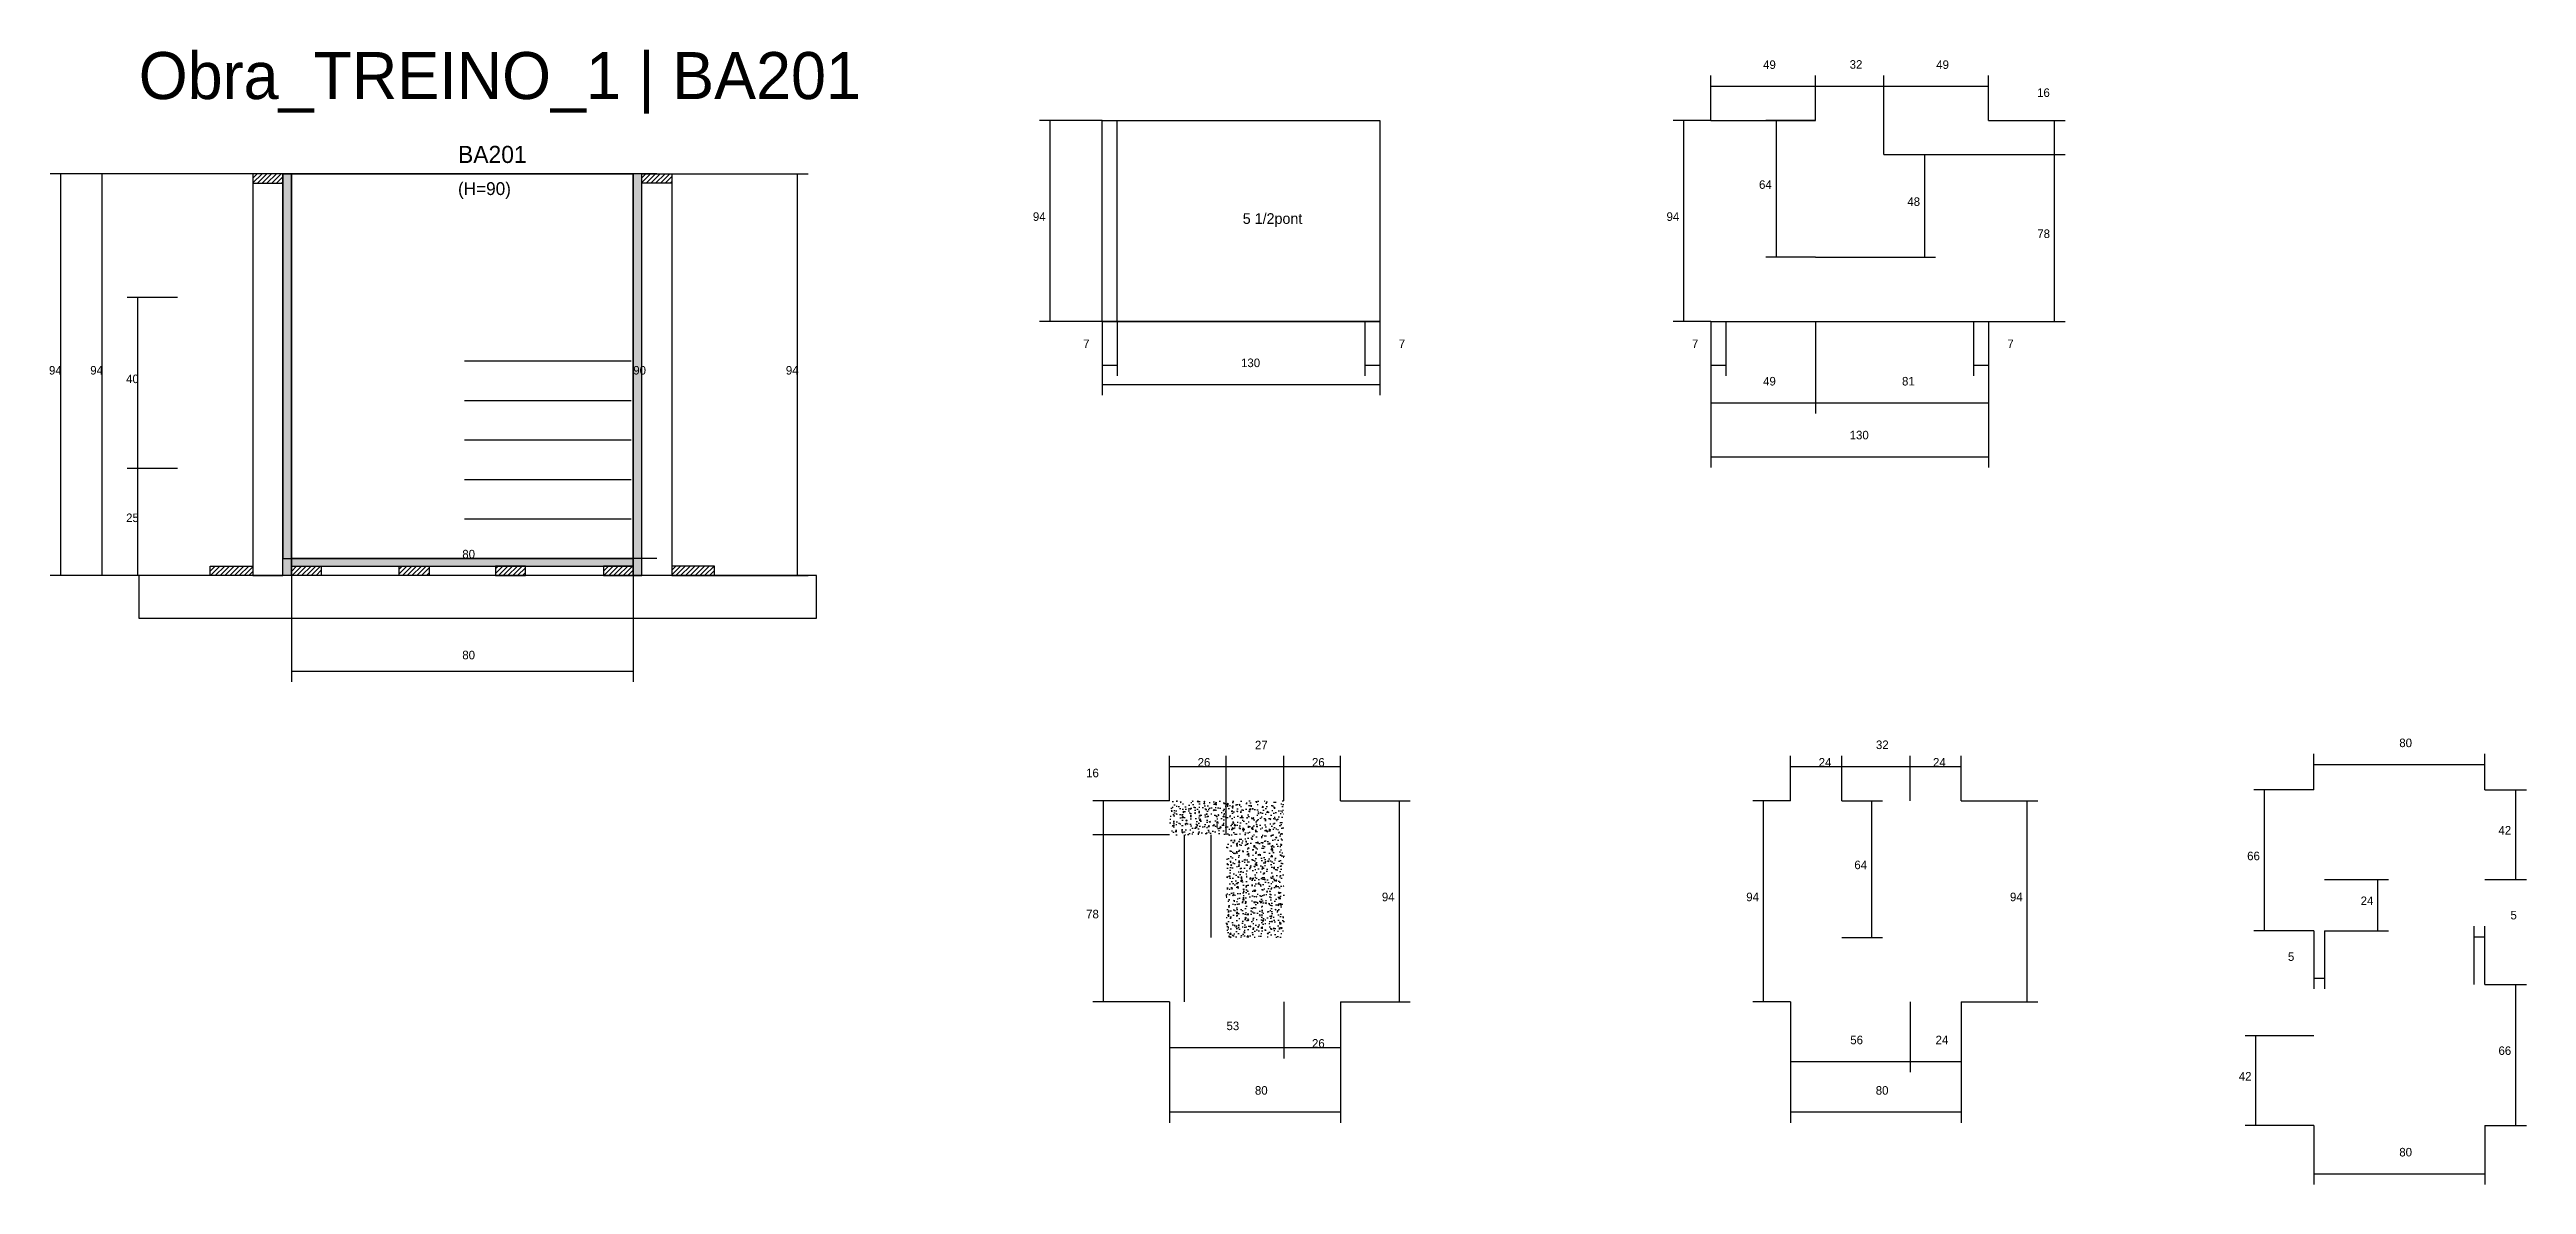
# Model space of a CAD drawing. Header units: metres. Extents: x -41 to 34800, y -36000 to 1848.
# Drawn here: x 14538 to 15697, y -9568 to -9037 of the extents above; entities that cross this region are included whole.
import ezdxf

# ---------------------------------------------------------------- set-up
doc = ezdxf.new("R2010")
doc.units = ezdxf.units.M
for name, color, linetype in [('CONCRETO', 251, 'Continuous'), ('COTA', 4, 'Continuous'), ('Cota Seção (2x)', 4, 'Continuous'), ('Hachura', 253, 'Continuous'), ('LABEL_ID', 3, 'Continuous'), ('Madeira', 126, 'Continuous'), ('NOMENCLATURA', 7, 'Continuous'), ('Painéis', 200, 'Continuous'), ('SARR_2.2x7', 40, 'Continuous'), ('Texto Seção', 7, 'Continuous')]:
    doc.layers.add(name, color=color, linetype=linetype)

msp = doc.modelspace()

# ---------------------------------------------------------------- texts
at = {"layer": 'COTA'}
for s, p in [('49', (15340.1, -9045.9)), ('32', (15380.6, -9045.8)), ('49', (15421.1, -9045.9)), ('16', (15468.3, -9059)), ('64', (15338.2, -9102)), ('48', (15407.6, -9110)), ('94', (14998.4, -9117)), ('94', (15294.9, -9117)), ('78', (15468.4, -9125)), ('7', (15021.9, -9176.5)), ('7', (15169.6, -9176.5)), ('7', (15306.8, -9176.5)), ('7', (15454.4, -9176.5)), ('94', (14538, -9188.9)), ('94', (14557.3, -9188.9)), ('40', (14574.1, -9192.9)), ('94', (14882.8, -9188.9)), ('130', (15095.8, -9185.4)), ('130', (15380.6, -9219.2)), ('25', (14574.1, -9257.9)), ('80', (14731.4, -9322.1)), ('27', (15102.3, -9364.2)), ('32', (15392.9, -9364.1)), ('80', (15637.8, -9363.2)), ('16', (15023.3, -9377.3)), ('26', (15075.5, -9372.3)), ('26', (15129, -9372.3)), ('24', (15366.1, -9372.3)), ('24', (15419.6, -9372.3)), ('42', (15684.2, -9404.1)), ('66', (15566.6, -9416.1)), ('94', (15161.7, -9435.3)), ('94', (15332.2, -9435.3)), ('94', (15455.6, -9435.3)), ('78', (15023.3, -9443.3)), ('5', (15689.8, -9443.8)), ('5', (15585.7, -9463.2)), ('66', (15684.2, -9507.2)), ('42', (15562.7, -9519.2)), ('80', (15102.3, -9525.8)), ('80', (15392.8, -9525.8)), ('80', (15637.8, -9554.7))]:
    msp.add_text(s, height=4, dxfattribs=at).set_placement(p)
at = {"layer": 'Cota Seção (2x)'}
for s, p in [('90', (14811.4, -9188.9)), ('49', (15340.1, -9194)), ('81', (15405.1, -9194)), ('80', (14731.4, -9274.9)), ('64', (15382.8, -9420.3)), ('24', (15619.7, -9437.1)), ('53', (15089, -9495.6)), ('26', (15129, -9503.8)), ('56', (15380.9, -9502.2)), ('24', (15420.8, -9502.2))]:
    msp.add_text(s, height=4, dxfattribs=at).set_placement(p)
at = {"layer": 'LABEL_ID'}
msp.add_text('Obra_TREINO_1 | BA201', height=22, dxfattribs=at).set_placement((14580, -9060))
at = {"layer": 'NOMENCLATURA'}
msp.add_text('5 1/2pont', height=5, dxfattribs=at).set_placement((15096.6, -9118.4))
at = {"layer": 'Texto Seção'}
for s, height, p in [('BA201', 8, (14729.4, -9089.9)), ('(H=90)', 6, (14729.4, -9104.9))]:
    msp.add_text(s, height=height, dxfattribs=at).set_placement(p)

# ---------------------------------------------------------------- hatches: boundary and pattern name
at = {"layer": 'COTA'}
h = msp.add_hatch(dxfattribs=at)
h.set_pattern_fill('AR-CONC', scale=0.03)
h.paths.add_polyline_path([(15088.8, -9404.3), (15062.3, -9404.3), (15062.3, -9404.3), (15062.3, -9388.3), (15062.3, -9388.3), (15115.8, -9388.3), (15115.8, -9388.3), (15115.8, -9452.3), (15115.8, -9452.3), (15088.8, -9452.3), (15088.8, -9452.3), (15088.8, -9404.3)])
at = {"layer": 'Hachura'}
h = msp.add_hatch(dxfattribs=at)
h.set_pattern_fill('ANSI31', scale=0.5)
h.paths.add_polyline_path([(14647.4, -9099.3), (14647.4, -9094.9), (14647.4, -9094.9), (14633.4, -9094.9), (14633.4, -9094.9), (14633.4, -9099.3), (14633.4, -9099.3), (14647.4, -9099.3)])
h = msp.add_hatch(color=8, dxfattribs=at)
h.dxf.hatch_style = 1
h.paths.add_polyline_path([(14647.4, -9094.9), (14651.4, -9094.9), (14651.4, -9094.9), (14651.4, -9282.9), (14651.4, -9282.9), (14647.4, -9282.9), (14647.4, -9282.9), (14647.4, -9094.9)])
h = msp.add_hatch(color=8, dxfattribs=at)
h.dxf.hatch_style = 1
h.paths.add_polyline_path([(14815.4, -9094.9), (14811.4, -9094.9), (14811.4, -9094.9), (14811.4, -9282.9), (14811.4, -9282.9), (14815.4, -9282.9), (14815.4, -9282.9), (14815.4, -9094.9)])
h = msp.add_hatch(dxfattribs=at)
h.set_pattern_fill('ANSI31', scale=0.5)
h.paths.add_polyline_path([(14815.4, -9099.3), (14815.4, -9094.9), (14815.4, -9094.9), (14829.4, -9094.9), (14829.4, -9094.9), (14829.4, -9099.3), (14829.4, -9099.3), (14815.4, -9099.3)])
h = msp.add_hatch(dxfattribs=at)
h.set_pattern_fill('ANSI31', scale=0.5)
h.paths.add_polyline_path([(14613.4, -9282.9), (14613.4, -9278.5), (14613.4, -9278.5), (14633.4, -9278.5), (14633.4, -9278.5), (14633.4, -9282.9), (14633.4, -9282.9), (14613.4, -9282.9)])
h = msp.add_hatch(color=8, dxfattribs=at)
h.dxf.hatch_style = 1
h.paths.add_polyline_path([(14811.4, -9278.5), (14811.4, -9274.9), (14811.4, -9274.9), (14651.4, -9274.9), (14651.4, -9274.9), (14651.4, -9278.5), (14651.4, -9278.5), (14811.4, -9278.5)])
h = msp.add_hatch(dxfattribs=at)
h.set_pattern_fill('ANSI31', scale=0.5)
h.paths.add_polyline_path([(14651.4, -9282.9), (14651.4, -9278.5), (14651.4, -9278.5), (14665.4, -9278.5), (14665.4, -9278.5), (14665.4, -9282.9), (14665.4, -9282.9), (14651.4, -9282.9)])
h = msp.add_hatch(dxfattribs=at)
h.set_pattern_fill('ANSI31', scale=0.5)
h.paths.add_polyline_path([(14701.9, -9282.9), (14701.9, -9278.5), (14701.9, -9278.5), (14715.9, -9278.5), (14715.9, -9278.5), (14715.9, -9282.9), (14715.9, -9282.9), (14701.9, -9282.9)])
h = msp.add_hatch(dxfattribs=at)
h.set_pattern_fill('ANSI31', scale=0.5)
h.paths.add_polyline_path([(14760.9, -9282.9), (14760.9, -9278.5), (14760.9, -9278.5), (14746.9, -9278.5), (14746.9, -9278.5), (14746.9, -9282.9), (14746.9, -9282.9), (14760.9, -9282.9)])
h = msp.add_hatch(dxfattribs=at)
h.set_pattern_fill('ANSI31', scale=0.5)
h.paths.add_polyline_path([(14811.4, -9282.9), (14811.4, -9278.5), (14811.4, -9278.5), (14797.4, -9278.5), (14797.4, -9278.5), (14797.4, -9282.9), (14797.4, -9282.9), (14811.4, -9282.9)])
h = msp.add_hatch(dxfattribs=at)
h.set_pattern_fill('ANSI31', scale=0.5)
h.paths.add_polyline_path([(14849.4, -9282.9), (14849.4, -9278.5), (14849.4, -9278.5), (14829.4, -9278.5), (14829.4, -9278.5), (14829.4, -9282.9), (14829.4, -9282.9), (14849.4, -9282.9)])

# ---------------------------------------------------------------- linework, layer by layer
at = {"layer": 'CONCRETO'}
for points in [[(14647.4, -9094.9), (14647.4, -9094.9), (14811.4, -9094.9), (14811.4, -9118.9), (14811.4, -9118.9), (14811.4, -9274.9), (14651.4, -9274.9), (14651.4, -9094.9)], [(14647.4, -9274.9), (14811.4, -9274.9), (14811.4, -9094.9), (14647.4, -9094.9)]]:
    msp.add_lwpolyline(points, close=True, dxfattribs=at)
at = {"layer": 'COTA'}
for p, q in [((15315.6, -9070), (15315.6, -9049)), ((15364.6, -9070), (15364.6, -9049)), ((15364.6, -9070), (15364.6, -9049)), ((15396.6, -9086), (15396.6, -9049)), ((15396.6, -9086), (15396.6, -9049)), ((15445.6, -9070), (15445.6, -9049)), ((15315.6, -9054), (15364.6, -9054)), ((15364.6, -9054), (15396.6, -9054)), ((15396.6, -9054), (15445.6, -9054)), ((15030.8, -9070), (15001.5, -9070)), ((15006.5, -9164), (15006.5, -9070)), ((15315.6, -9070), (15298, -9070)), ((15303, -9164), (15303, -9070)), ((15364.6, -9070), (15341.3, -9070)), ((15346.3, -9134), (15346.3, -9070)), ((15445.6, -9070), (15481.4, -9070)), ((15476.4, -9086), (15476.4, -9070)), ((15396.6, -9086), (15420.7, -9086)), ((15415.7, -9134), (15415.7, -9086)), ((15445.6, -9086), (15481.4, -9086)), ((15445.6, -9086), (15481.4, -9086)), ((15476.4, -9164), (15476.4, -9086)), ((14647.4, -9094.9), (14538.5, -9094.9)), ((14543.5, -9282.9), (14543.5, -9094.9)), ((14647.4, -9094.9), (14557.8, -9094.9)), ((14562.8, -9282.9), (14562.8, -9094.9)), ((14829.4, -9094.9), (14893.3, -9094.9)), ((14888.3, -9282.9), (14888.3, -9094.9)), ((15364.6, -9134), (15341.3, -9134)), ((15396.6, -9134), (15420.7, -9134)), ((14598.1, -9152.9), (14574.6, -9152.9)), ((14579.6, -9232.9), (14579.6, -9152.9)), ((15030.8, -9164), (15001.5, -9164)), ((15030.8, -9164), (15030.8, -9198.6)), ((15030.8, -9164), (15030.8, -9189.5)), ((15037.8, -9164), (15037.8, -9189.5)), ((15153.8, -9164), (15153.8, -9189.5)), ((15160.8, -9164), (15160.8, -9198.6)), ((15160.8, -9164), (15160.8, -9189.5)), ((15315.6, -9164), (15298, -9164)), ((15315.6, -9164), (15315.6, -9232.4)), ((15315.6, -9164), (15315.6, -9189.5)), ((15322.6, -9164), (15322.6, -9189.5)), ((15438.6, -9164), (15438.6, -9189.5)), ((15445.6, -9164), (15445.6, -9232.4)), ((15445.6, -9164), (15445.6, -9189.5)), ((15445.6, -9164), (15481.4, -9164)), ((15030.8, -9184.5), (15037.8, -9184.5)), ((15153.8, -9184.5), (15160.8, -9184.5)), ((15315.6, -9184.5), (15322.6, -9184.5)), ((15438.6, -9184.5), (15445.6, -9184.5)), ((15030.8, -9193.6), (15160.8, -9193.6)), ((14598.1, -9232.9), (14574.6, -9232.9)), ((14598.1, -9232.9), (14574.6, -9232.9)), ((14579.6, -9282.9), (14579.6, -9232.9)), ((15315.6, -9227.4), (15445.6, -9227.4)), ((14617.8, -9282.9), (14538.5, -9282.9)), ((14617.8, -9282.9), (14557.8, -9282.9)), ((14598.1, -9282.9), (14574.6, -9282.9)), ((14651.4, -9282.9), (14651.4, -9332.6)), ((14811.4, -9282.9), (14811.4, -9332.6)), ((14845, -9282.9), (14893.3, -9282.9)), ((14651.4, -9327.6), (14811.4, -9327.6)), ((15062.3, -9388.3), (15062.3, -9367.3)), ((15062.3, -9372.3), (15088.8, -9372.3)), ((15088.8, -9404.3), (15088.8, -9367.3)), ((15088.8, -9404.3), (15088.8, -9367.3)), ((15088.8, -9372.3), (15115.8, -9372.3)), ((15115.8, -9388.3), (15115.8, -9367.3)), ((15115.8, -9388.3), (15115.8, -9367.3)), ((15115.8, -9372.3), (15142.3, -9372.3)), ((15142.3, -9388.3), (15142.3, -9367.3)), ((15352.9, -9388.3), (15352.9, -9367.3)), ((15352.9, -9372.3), (15376.9, -9372.3)), ((15376.9, -9388.3), (15376.9, -9367.3)), ((15376.9, -9388.3), (15376.9, -9367.3)), ((15376.9, -9372.3), (15408.9, -9372.3)), ((15408.9, -9388.3), (15408.9, -9367.3)), ((15408.9, -9388.3), (15408.9, -9367.3)), ((15408.9, -9372.3), (15432.8, -9372.3)), ((15432.8, -9388.3), (15432.8, -9367.3)), ((15597.8, -9383.1), (15597.8, -9366.4)), ((15597.8, -9371.4), (15677.8, -9371.4)), ((15677.8, -9383.1), (15677.8, -9366.4)), ((15597.8, -9383.1), (15569.7, -9383.1)), ((15574.7, -9449.1), (15574.7, -9383.1)), ((15677.8, -9383.1), (15697.3, -9383.1)), ((15692.3, -9425.1), (15692.3, -9383.1)), ((15062.3, -9388.3), (15026.4, -9388.3)), ((15031.4, -9404.3), (15031.4, -9388.3)), ((15142.3, -9388.3), (15174.9, -9388.3)), ((15169.9, -9482.3), (15169.9, -9388.3)), ((15352.9, -9388.3), (15335.3, -9388.3)), ((15340.3, -9482.3), (15340.3, -9388.3)), ((15432.8, -9388.3), (15468.7, -9388.3)), ((15463.7, -9482.3), (15463.7, -9388.3)), ((15062.3, -9404.3), (15026.4, -9404.3)), ((15062.3, -9404.3), (15026.4, -9404.3)), ((15031.4, -9482.3), (15031.4, -9404.3)), ((15677.8, -9425.1), (15697.3, -9425.1)), ((15597.8, -9449.1), (15569.7, -9449.1)), ((15597.8, -9449.1), (15597.8, -9476.3)), ((15602.8, -9449.1), (15602.8, -9476.3)), ((15672.8, -9474.2), (15672.8, -9446.9)), ((15672.8, -9451.9), (15677.8, -9451.9)), ((15677.8, -9474.2), (15677.8, -9446.9)), ((15597.8, -9471.3), (15602.8, -9471.3)), ((15677.8, -9474.2), (15697.3, -9474.2)), ((15692.3, -9540.2), (15692.3, -9474.2)), ((15062.3, -9482.3), (15026.4, -9482.3)), ((15062.3, -9482.3), (15062.3, -9538.9)), ((15142.3, -9482.3), (15142.3, -9538.9)), ((15142.3, -9482.3), (15174.9, -9482.3)), ((15352.9, -9482.3), (15335.3, -9482.3)), ((15352.9, -9482.3), (15352.9, -9538.9)), ((15432.8, -9482.3), (15432.8, -9538.9)), ((15432.8, -9482.3), (15468.7, -9482.3)), ((15597.8, -9498.2), (15565.7, -9498.2)), ((15570.7, -9540.2), (15570.7, -9498.2)), ((15062.3, -9533.9), (15142.3, -9533.9)), ((15352.9, -9533.9), (15432.8, -9533.9)), ((15597.8, -9540.2), (15565.7, -9540.2)), ((15597.8, -9540.2), (15597.8, -9567.8)), ((15677.8, -9540.2), (15677.8, -9567.8)), ((15677.8, -9540.2), (15697.3, -9540.2)), ((15597.8, -9562.8), (15677.8, -9562.8))]:
    msp.add_line(p, q, dxfattribs=at)
at = {"layer": 'Cota Seção (2x)'}
for p, q in [((14822.4, -9094.9), (14806.4, -9094.9)), ((14811.4, -9274.9), (14811.4, -9094.9)), ((15315.6, -9164), (15315.6, -9207.1)), ((15364.6, -9164), (15364.6, -9207.1)), ((15364.6, -9164), (15364.6, -9207.1)), ((15445.6, -9164), (15445.6, -9207.1)), ((15315.6, -9202.1), (15364.6, -9202.1)), ((15364.6, -9202.1), (15445.6, -9202.1)), ((14651.4, -9282.9), (14651.4, -9269.9)), ((14811.4, -9282.9), (14811.4, -9269.9)), ((14651.4, -9274.9), (14811.4, -9274.9)), ((14822.4, -9274.9), (14806.4, -9274.9)), ((15376.9, -9388.3), (15395.9, -9388.3)), ((15390.9, -9452.3), (15390.9, -9388.3)), ((15602.8, -9425.1), (15632.7, -9425.1)), ((15627.7, -9449.1), (15627.7, -9425.1)), ((15376.9, -9452.3), (15395.9, -9452.3)), ((15602.8, -9449.1), (15632.7, -9449.1)), ((15062.3, -9482.3), (15062.3, -9508.8)), ((15115.8, -9482.3), (15115.8, -9508.8)), ((15115.8, -9482.3), (15115.8, -9508.8)), ((15142.3, -9482.3), (15142.3, -9508.8)), ((15352.9, -9482.3), (15352.9, -9515.3)), ((15408.9, -9482.3), (15408.9, -9515.3)), ((15408.9, -9482.3), (15408.9, -9515.3)), ((15432.8, -9482.3), (15432.8, -9515.3)), ((15062.3, -9503.8), (15115.8, -9503.8)), ((15115.8, -9503.8), (15142.3, -9503.8)), ((15352.9, -9510.3), (15408.9, -9510.3)), ((15408.9, -9510.3), (15432.8, -9510.3))]:
    msp.add_line(p, q, dxfattribs=at)
at = {"layer": 'Madeira'}
for points in [[(14647.4, -9099.3), (14647.4, -9094.9), (14633.4, -9094.9), (14633.4, -9099.3)], [(14647.4, -9094.9), (14633.4, -9094.9), (14633.4, -9282.9), (14647.4, -9282.9)], [(14815.4, -9099.3), (14815.4, -9094.9), (14829.4, -9094.9), (14829.4, -9099.3)], [(14815.4, -9094.9), (14829.4, -9094.9), (14829.4, -9282.9), (14815.4, -9282.9)], [(14580, -9302.9), (14897.2, -9302.9), (14897.2, -9282.9), (14580, -9282.9)], [(14613.4, -9282.9), (14613.4, -9278.5), (14633.4, -9278.5), (14633.4, -9282.9)], [(14651.4, -9282.9), (14651.4, -9278.5), (14665.4, -9278.5), (14665.4, -9282.9)], [(14701.9, -9282.9), (14701.9, -9278.5), (14715.9, -9278.5), (14715.9, -9282.9)], [(14760.9, -9282.9), (14760.9, -9278.5), (14746.9, -9278.5), (14746.9, -9282.9)], [(14811.4, -9282.9), (14811.4, -9278.5), (14797.4, -9278.5), (14797.4, -9282.9)], [(14849.4, -9282.9), (14849.4, -9278.5), (14829.4, -9278.5), (14829.4, -9282.9)]]:
    msp.add_lwpolyline(points, close=True, dxfattribs=at)
at = {"layer": 'Painéis'}
for p, q in [((15030.8, -9070), (15160.8, -9070)), ((15315.6, -9070), (15364.6, -9070)), ((15396.6, -9086), (15445.6, -9086)), ((14651.4, -9282.9), (14651.4, -9094.9)), ((14811.4, -9282.9), (14811.4, -9094.9)), ((15364.6, -9134), (15396.6, -9134)), ((15030.8, -9164), (15160.8, -9164)), ((15315.6, -9164), (15445.6, -9164)), ((14651.4, -9274.9), (14811.4, -9274.9)), ((14651.4, -9278.5), (14651.4, -9274.9)), ((14811.4, -9278.5), (14811.4, -9274.9))]:
    msp.add_line(p, q, dxfattribs=at)
for points in [[(15030.8, -9070), (15160.8, -9070), (15160.8, -9164), (15030.8, -9164)], [(14647.4, -9094.9), (14651.4, -9094.9), (14651.4, -9282.9), (14647.4, -9282.9)], [(14651.4, -9094.9), (14651.4, -9094.9), (14647.4, -9094.9), (14647.4, -9094.9)], [(14815.4, -9094.9), (14811.4, -9094.9), (14811.4, -9282.9), (14815.4, -9282.9)], [(14811.4, -9278.5), (14811.4, -9274.9), (14651.4, -9274.9), (14651.4, -9278.5)]]:
    msp.add_lwpolyline(points, close=True, dxfattribs=at)
at = {"layer": 'SARR_2.2x7'}
for p, q in [((15037.8, -9164), (15037.8, -9070)), ((14732.4, -9182.48), (14810.4, -9182.48)), ((14732.4, -9200.97), (14810.4, -9200.97)), ((14732.4, -9219.45), (14810.4, -9219.45)), ((14732.4, -9237.93), (14810.4, -9237.93)), ((14732.4, -9256.42), (14810.4, -9256.42)), ((15069.3, -9482.3), (15069.3, -9404.3)), ((15081.8, -9452.3), (15081.8, -9404.3))]:
    msp.add_line(p, q, dxfattribs=at)

msp.set_redraw_order([(e.dxf.handle, doc.entitydb.next_handle()) for e in msp.query("TEXT MTEXT ATTDEF DIMENSION ARC_DIMENSION")])  # texts and dimensions are drawn at this point

doc.saveas('drawing.dxf')
